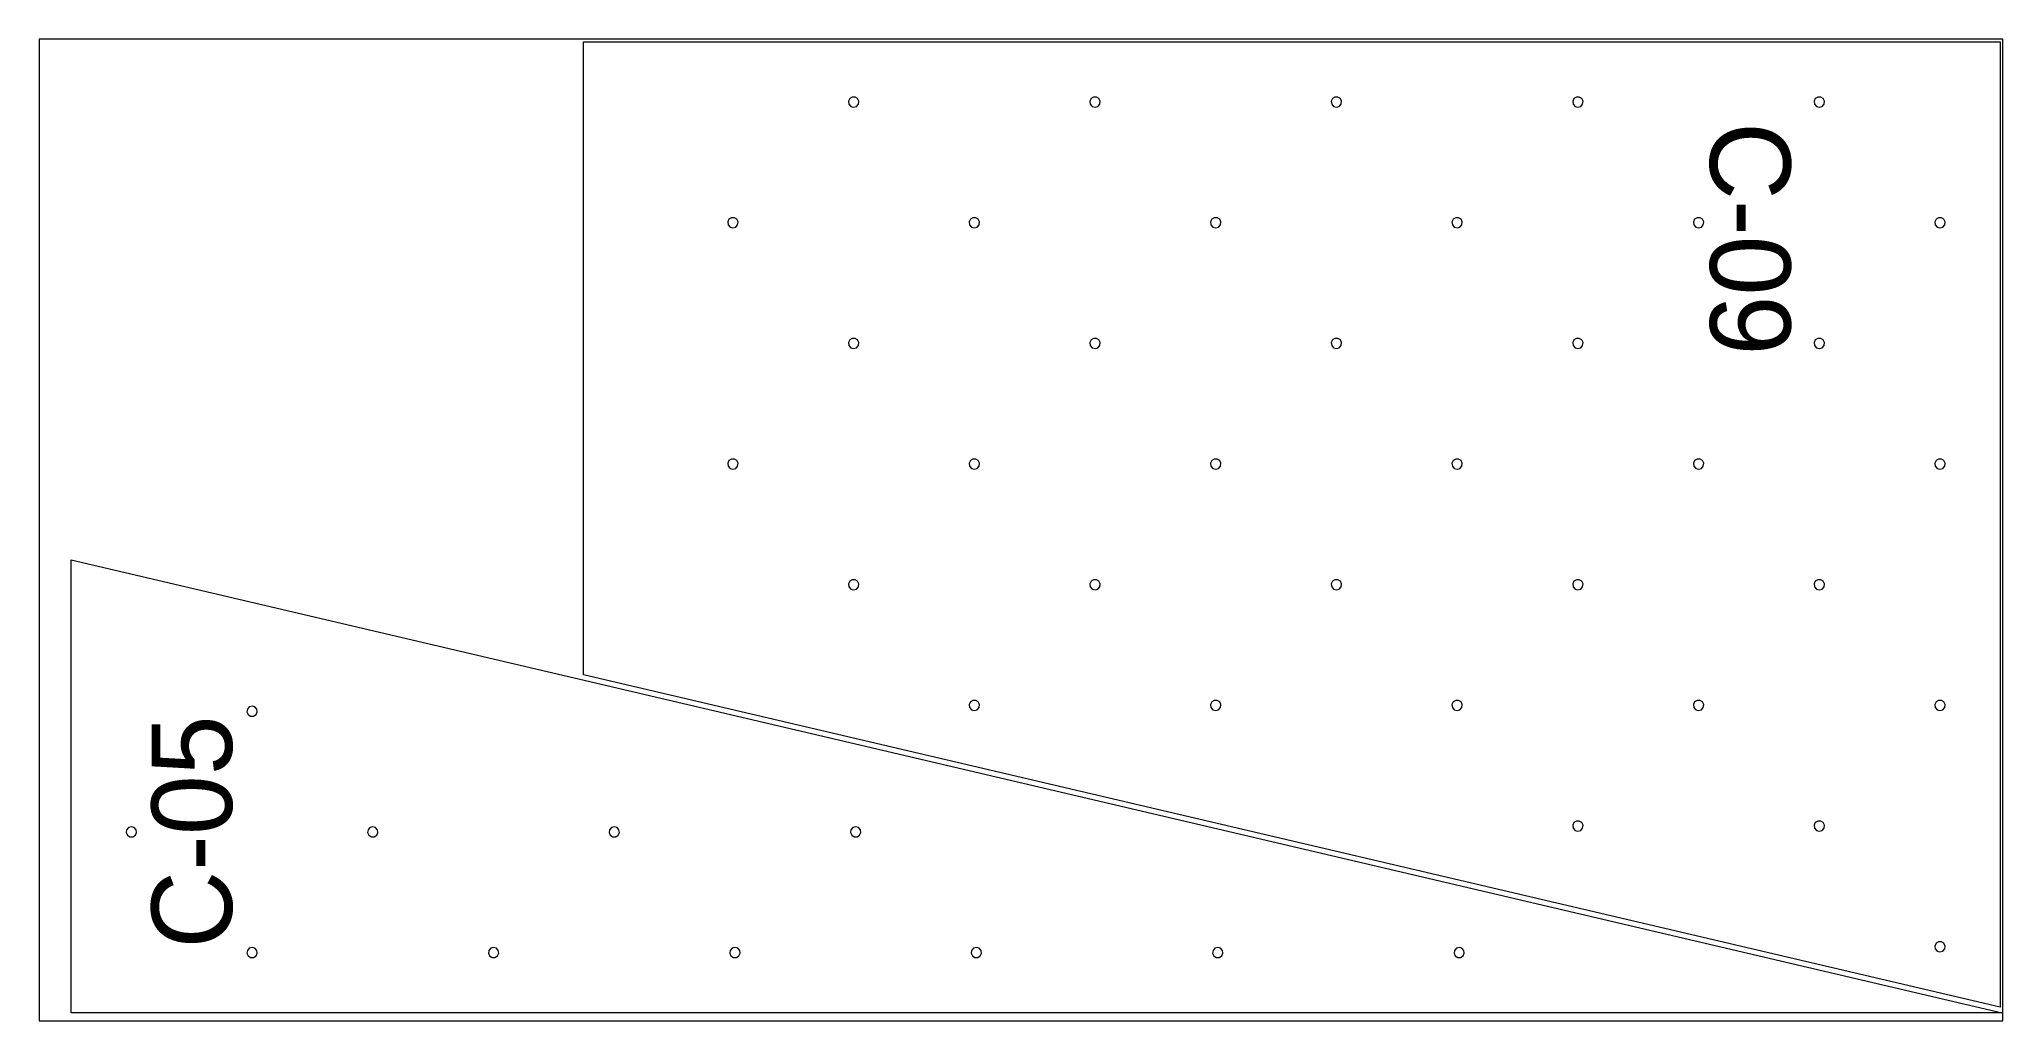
# Model space of a CAD drawing. Extents: x 0 to 287620, y 0 to 1220.
# Drawn here: x 191100 to 193540, y 0 to 1220 of the extents above; entities that cross this region are included whole.
import ezdxf

# ---------------------------------------------------------------- set-up
doc = ezdxf.new("R2010")
doc.units = 0
doc.header["$MEASUREMENT"] = 0
for name, color, linetype, lineweight in [('CUSTOM', 7, 'CONTINUOUS', 0), ('drilling', 7, 'CONTINUOUS', 0), ('FINAL', 7, 'CONTINUOUS', 0)]:
    doc.layers.add(name, color=color, linetype=linetype, lineweight=lineweight)

msp = doc.modelspace()

# ---------------------------------------------------------------- texts
at = {"layer": 'Final', "lineweight": 0}
for s, rotation, p in [('C-09', 270, (193176.3, 1117)), ('C-05', 90, (191339.5, 89.7))]:
    msp.add_text(s, height=100, rotation=rotation, dxfattribs=at).set_placement(p)

# ---------------------------------------------------------------- linework, layer by layer
at = {"layer": 'CUSTOM', "lineweight": 0}
msp.add_lwpolyline([(191100, 0), (193540, 0), (193540, 1220), (191100, 1220)], close=True, dxfattribs=at)
at = {"layer": 'drilling', "lineweight": 0}
for points in [[(192112, 1135.5), (192115.5, 1136.5), (192117.9, 1139.3), (192118.4, 1142.9), (192116.9, 1146.3), (192113.8, 1148.2), (192110.2, 1148.2), (192107.1, 1146.3), (192105.6, 1142.9), (192106.1, 1139.3), (192108.5, 1136.5)], [(192412, 1135.5), (192415.5, 1136.5), (192417.9, 1139.3), (192418.4, 1142.9), (192416.9, 1146.3), (192413.8, 1148.2), (192410.2, 1148.2), (192407.1, 1146.3), (192405.6, 1142.9), (192406.1, 1139.3), (192408.5, 1136.5)], [(192712, 1135.5), (192715.5, 1136.5), (192717.9, 1139.3), (192718.4, 1142.9), (192716.9, 1146.3), (192713.8, 1148.2), (192710.2, 1148.2), (192707.1, 1146.3), (192705.6, 1142.9), (192706.1, 1139.3), (192708.5, 1136.5)], [(193012, 1135.5), (193015.5, 1136.5), (193017.9, 1139.3), (193018.4, 1142.9), (193016.9, 1146.3), (193013.8, 1148.2), (193010.2, 1148.2), (193007.1, 1146.3), (193005.6, 1142.9), (193006.1, 1139.3), (193008.5, 1136.5)], [(193312, 1135.5), (193315.5, 1136.5), (193317.9, 1139.3), (193318.4, 1142.9), (193316.9, 1146.3), (193313.8, 1148.2), (193310.2, 1148.2), (193307.1, 1146.3), (193305.6, 1142.9), (193306.1, 1139.3), (193308.5, 1136.5)], [(191962, 985.5), (191965.5, 986.5), (191967.9, 989.3), (191968.4, 992.9), (191966.9, 996.3), (191963.8, 998.2), (191960.2, 998.2), (191957.1, 996.3), (191955.6, 992.9), (191956.1, 989.3), (191958.5, 986.5)], [(192262, 985.5), (192265.5, 986.5), (192267.9, 989.3), (192268.4, 992.9), (192266.9, 996.3), (192263.8, 998.2), (192260.2, 998.2), (192257.1, 996.3), (192255.6, 992.9), (192256.1, 989.3), (192258.5, 986.5)], [(192562, 985.5), (192565.5, 986.5), (192567.9, 989.3), (192568.4, 992.9), (192566.9, 996.3), (192563.8, 998.2), (192560.2, 998.2), (192557.1, 996.3), (192555.6, 992.9), (192556.1, 989.3), (192558.5, 986.5)], [(192862, 985.5), (192865.5, 986.5), (192867.9, 989.3), (192868.4, 992.9), (192866.9, 996.3), (192863.8, 998.2), (192860.2, 998.2), (192857.1, 996.3), (192855.6, 992.9), (192856.1, 989.3), (192858.5, 986.5)], [(193162, 985.5), (193165.5, 986.5), (193167.9, 989.3), (193168.4, 992.9), (193166.9, 996.3), (193163.8, 998.2), (193160.2, 998.2), (193157.1, 996.3), (193155.6, 992.9), (193156.1, 989.3), (193158.5, 986.5)], [(193462, 985.5), (193465.5, 986.5), (193467.9, 989.3), (193468.4, 992.9), (193466.9, 996.3), (193463.8, 998.2), (193460.2, 998.2), (193457.1, 996.3), (193455.6, 992.9), (193456.1, 989.3), (193458.5, 986.5)], [(192112, 835.5), (192115.5, 836.5), (192117.9, 839.3), (192118.4, 842.9), (192116.9, 846.3), (192113.8, 848.2), (192110.2, 848.2), (192107.1, 846.3), (192105.6, 842.9), (192106.1, 839.3), (192108.5, 836.5)], [(192412, 835.5), (192415.5, 836.5), (192417.9, 839.3), (192418.4, 842.9), (192416.9, 846.3), (192413.8, 848.2), (192410.2, 848.2), (192407.1, 846.3), (192405.6, 842.9), (192406.1, 839.3), (192408.5, 836.5)], [(192712, 835.5), (192715.5, 836.5), (192717.9, 839.3), (192718.4, 842.9), (192716.9, 846.3), (192713.8, 848.2), (192710.2, 848.2), (192707.1, 846.3), (192705.6, 842.9), (192706.1, 839.3), (192708.5, 836.5)], [(193012, 835.5), (193015.5, 836.5), (193017.9, 839.3), (193018.4, 842.9), (193016.9, 846.3), (193013.8, 848.2), (193010.2, 848.2), (193007.1, 846.3), (193005.6, 842.9), (193006.1, 839.3), (193008.5, 836.5)], [(193312, 835.5), (193315.5, 836.5), (193317.9, 839.3), (193318.4, 842.9), (193316.9, 846.3), (193313.8, 848.2), (193310.2, 848.2), (193307.1, 846.3), (193305.6, 842.9), (193306.1, 839.3), (193308.5, 836.5)], [(191962, 685.5), (191965.5, 686.5), (191967.9, 689.3), (191968.4, 692.9), (191966.9, 696.3), (191963.8, 698.2), (191960.2, 698.2), (191957.1, 696.3), (191955.6, 692.9), (191956.1, 689.3), (191958.5, 686.5)], [(192262, 685.5), (192265.5, 686.5), (192267.9, 689.3), (192268.4, 692.9), (192266.9, 696.3), (192263.8, 698.2), (192260.2, 698.2), (192257.1, 696.3), (192255.6, 692.9), (192256.1, 689.3), (192258.5, 686.5)], [(192562, 685.5), (192565.5, 686.5), (192567.9, 689.3), (192568.4, 692.9), (192566.9, 696.3), (192563.8, 698.2), (192560.2, 698.2), (192557.1, 696.3), (192555.6, 692.9), (192556.1, 689.3), (192558.5, 686.5)], [(192862, 685.5), (192865.5, 686.5), (192867.9, 689.3), (192868.4, 692.9), (192866.9, 696.3), (192863.8, 698.2), (192860.2, 698.2), (192857.1, 696.3), (192855.6, 692.9), (192856.1, 689.3), (192858.5, 686.5)], [(193162, 685.5), (193165.5, 686.5), (193167.9, 689.3), (193168.4, 692.9), (193166.9, 696.3), (193163.8, 698.2), (193160.2, 698.2), (193157.1, 696.3), (193155.6, 692.9), (193156.1, 689.3), (193158.5, 686.5)], [(193462, 685.5), (193465.5, 686.5), (193467.9, 689.3), (193468.4, 692.9), (193466.9, 696.3), (193463.8, 698.2), (193460.2, 698.2), (193457.1, 696.3), (193455.6, 692.9), (193456.1, 689.3), (193458.5, 686.5)], [(192112, 535.5), (192115.5, 536.5), (192117.9, 539.3), (192118.4, 542.9), (192116.9, 546.3), (192113.8, 548.2), (192110.2, 548.2), (192107.1, 546.3), (192105.6, 542.9), (192106.1, 539.3), (192108.5, 536.5)], [(192412, 535.5), (192415.5, 536.5), (192417.9, 539.3), (192418.4, 542.9), (192416.9, 546.3), (192413.8, 548.2), (192410.2, 548.2), (192407.1, 546.3), (192405.6, 542.9), (192406.1, 539.3), (192408.5, 536.5)], [(192712, 535.5), (192715.5, 536.5), (192717.9, 539.3), (192718.4, 542.9), (192716.9, 546.3), (192713.8, 548.2), (192710.2, 548.2), (192707.1, 546.3), (192705.6, 542.9), (192706.1, 539.3), (192708.5, 536.5)], [(193012, 535.5), (193015.5, 536.5), (193017.9, 539.3), (193018.4, 542.9), (193016.9, 546.3), (193013.8, 548.2), (193010.2, 548.2), (193007.1, 546.3), (193005.6, 542.9), (193006.1, 539.3), (193008.5, 536.5)], [(193312, 535.5), (193315.5, 536.5), (193317.9, 539.3), (193318.4, 542.9), (193316.9, 546.3), (193313.8, 548.2), (193310.2, 548.2), (193307.1, 546.3), (193305.6, 542.9), (193306.1, 539.3), (193308.5, 536.5)], [(191364.5, 391.2), (191361, 390.2), (191358.6, 387.4), (191358.1, 383.8), (191359.6, 380.5), (191362.7, 378.5), (191366.3, 378.5), (191369.4, 380.5), (191370.9, 383.8), (191370.4, 387.4), (191368, 390.2)], [(192262, 385.5), (192265.5, 386.5), (192267.9, 389.3), (192268.4, 392.9), (192266.9, 396.3), (192263.8, 398.2), (192260.2, 398.2), (192257.1, 396.3), (192255.6, 392.9), (192256.1, 389.3), (192258.5, 386.5)], [(192562, 385.5), (192565.5, 386.5), (192567.9, 389.3), (192568.4, 392.9), (192566.9, 396.3), (192563.8, 398.2), (192560.2, 398.2), (192557.1, 396.3), (192555.6, 392.9), (192556.1, 389.3), (192558.5, 386.5)], [(192862, 385.5), (192865.5, 386.5), (192867.9, 389.3), (192868.4, 392.9), (192866.9, 396.3), (192863.8, 398.2), (192860.2, 398.2), (192857.1, 396.3), (192855.6, 392.9), (192856.1, 389.3), (192858.5, 386.5)], [(193162, 385.5), (193165.5, 386.5), (193167.9, 389.3), (193168.4, 392.9), (193166.9, 396.3), (193163.8, 398.2), (193160.2, 398.2), (193157.1, 396.3), (193155.6, 392.9), (193156.1, 389.3), (193158.5, 386.5)], [(193462, 385.5), (193465.5, 386.5), (193467.9, 389.3), (193468.4, 392.9), (193466.9, 396.3), (193463.8, 398.2), (193460.2, 398.2), (193457.1, 396.3), (193455.6, 392.9), (193456.1, 389.3), (193458.5, 386.5)], [(193012, 235.5), (193015.5, 236.5), (193017.9, 239.3), (193018.4, 242.9), (193016.9, 246.3), (193013.8, 248.2), (193010.2, 248.2), (193007.1, 246.3), (193005.6, 242.9), (193006.1, 239.3), (193008.5, 236.5)], [(193312, 235.5), (193315.5, 236.5), (193317.9, 239.3), (193318.4, 242.9), (193316.9, 246.3), (193313.8, 248.2), (193310.2, 248.2), (193307.1, 246.3), (193305.6, 242.9), (193306.1, 239.3), (193308.5, 236.5)], [(191214.5, 241.2), (191211, 240.2), (191208.6, 237.4), (191208.1, 233.8), (191209.6, 230.5), (191212.7, 228.5), (191216.3, 228.5), (191219.4, 230.5), (191220.9, 233.8), (191220.4, 237.4), (191218, 240.2)], [(191514.5, 241.2), (191511, 240.2), (191508.6, 237.4), (191508.1, 233.8), (191509.6, 230.5), (191512.7, 228.5), (191516.3, 228.5), (191519.4, 230.5), (191520.9, 233.8), (191520.4, 237.4), (191518, 240.2)], [(191814.5, 241.2), (191811, 240.2), (191808.6, 237.4), (191808.1, 233.8), (191809.6, 230.5), (191812.7, 228.5), (191816.3, 228.5), (191819.4, 230.5), (191820.9, 233.8), (191820.4, 237.4), (191818, 240.2)], [(192114.5, 241.2), (192111, 240.2), (192108.6, 237.4), (192108.1, 233.8), (192109.6, 230.5), (192112.7, 228.5), (192116.3, 228.5), (192119.4, 230.5), (192120.9, 233.8), (192120.4, 237.4), (192118, 240.2)], [(193462, 85.5), (193465.5, 86.5), (193467.9, 89.3), (193468.4, 92.9), (193466.9, 96.3), (193463.8, 98.2), (193460.2, 98.2), (193457.1, 96.3), (193455.6, 92.9), (193456.1, 89.3), (193458.5, 86.5)], [(191364.5, 91.2), (191361, 90.2), (191358.6, 87.4), (191358.1, 83.8), (191359.6, 80.5), (191362.7, 78.5), (191366.3, 78.5), (191369.4, 80.5), (191370.9, 83.8), (191370.4, 87.4), (191368, 90.2)], [(191664.5, 91.2), (191661, 90.2), (191658.6, 87.4), (191658.1, 83.8), (191659.6, 80.5), (191662.7, 78.5), (191666.3, 78.5), (191669.4, 80.5), (191670.9, 83.8), (191670.4, 87.4), (191668, 90.2)], [(191964.5, 91.2), (191961, 90.2), (191958.6, 87.4), (191958.1, 83.8), (191959.6, 80.5), (191962.7, 78.5), (191966.3, 78.5), (191969.4, 80.5), (191970.9, 83.8), (191970.4, 87.4), (191968, 90.2)], [(192264.5, 91.2), (192261, 90.2), (192258.6, 87.4), (192258.1, 83.8), (192259.6, 80.5), (192262.7, 78.5), (192266.3, 78.5), (192269.4, 80.5), (192270.9, 83.8), (192270.4, 87.4), (192268, 90.2)], [(192564.5, 91.2), (192561, 90.2), (192558.6, 87.4), (192558.1, 83.8), (192559.6, 80.5), (192562.7, 78.5), (192566.3, 78.5), (192569.4, 80.5), (192570.9, 83.8), (192570.4, 87.4), (192568, 90.2)], [(192864.5, 91.2), (192861, 90.2), (192858.6, 87.4), (192858.1, 83.8), (192859.6, 80.5), (192862.7, 78.5), (192866.3, 78.5), (192869.4, 80.5), (192870.9, 83.8), (192870.4, 87.4), (192868, 90.2)]]:
    msp.add_lwpolyline(points, close=True, dxfattribs=at)
at = {"layer": 'Final', "lineweight": 0}
for points in [[(191776.3, 1217), (193537, 1217), (193537, 17), (191776.3, 430.1)], [(191139.5, 572.8), (193539.5, 9.7), (191139.5, 9.7)]]:
    msp.add_lwpolyline(points, close=True, dxfattribs=at)

msp.set_redraw_order([(e.dxf.handle, doc.entitydb.next_handle()) for e in msp.query("TEXT MTEXT ATTDEF DIMENSION ARC_DIMENSION")])  # texts and dimensions are drawn at this point

doc.saveas('drawing.dxf')
